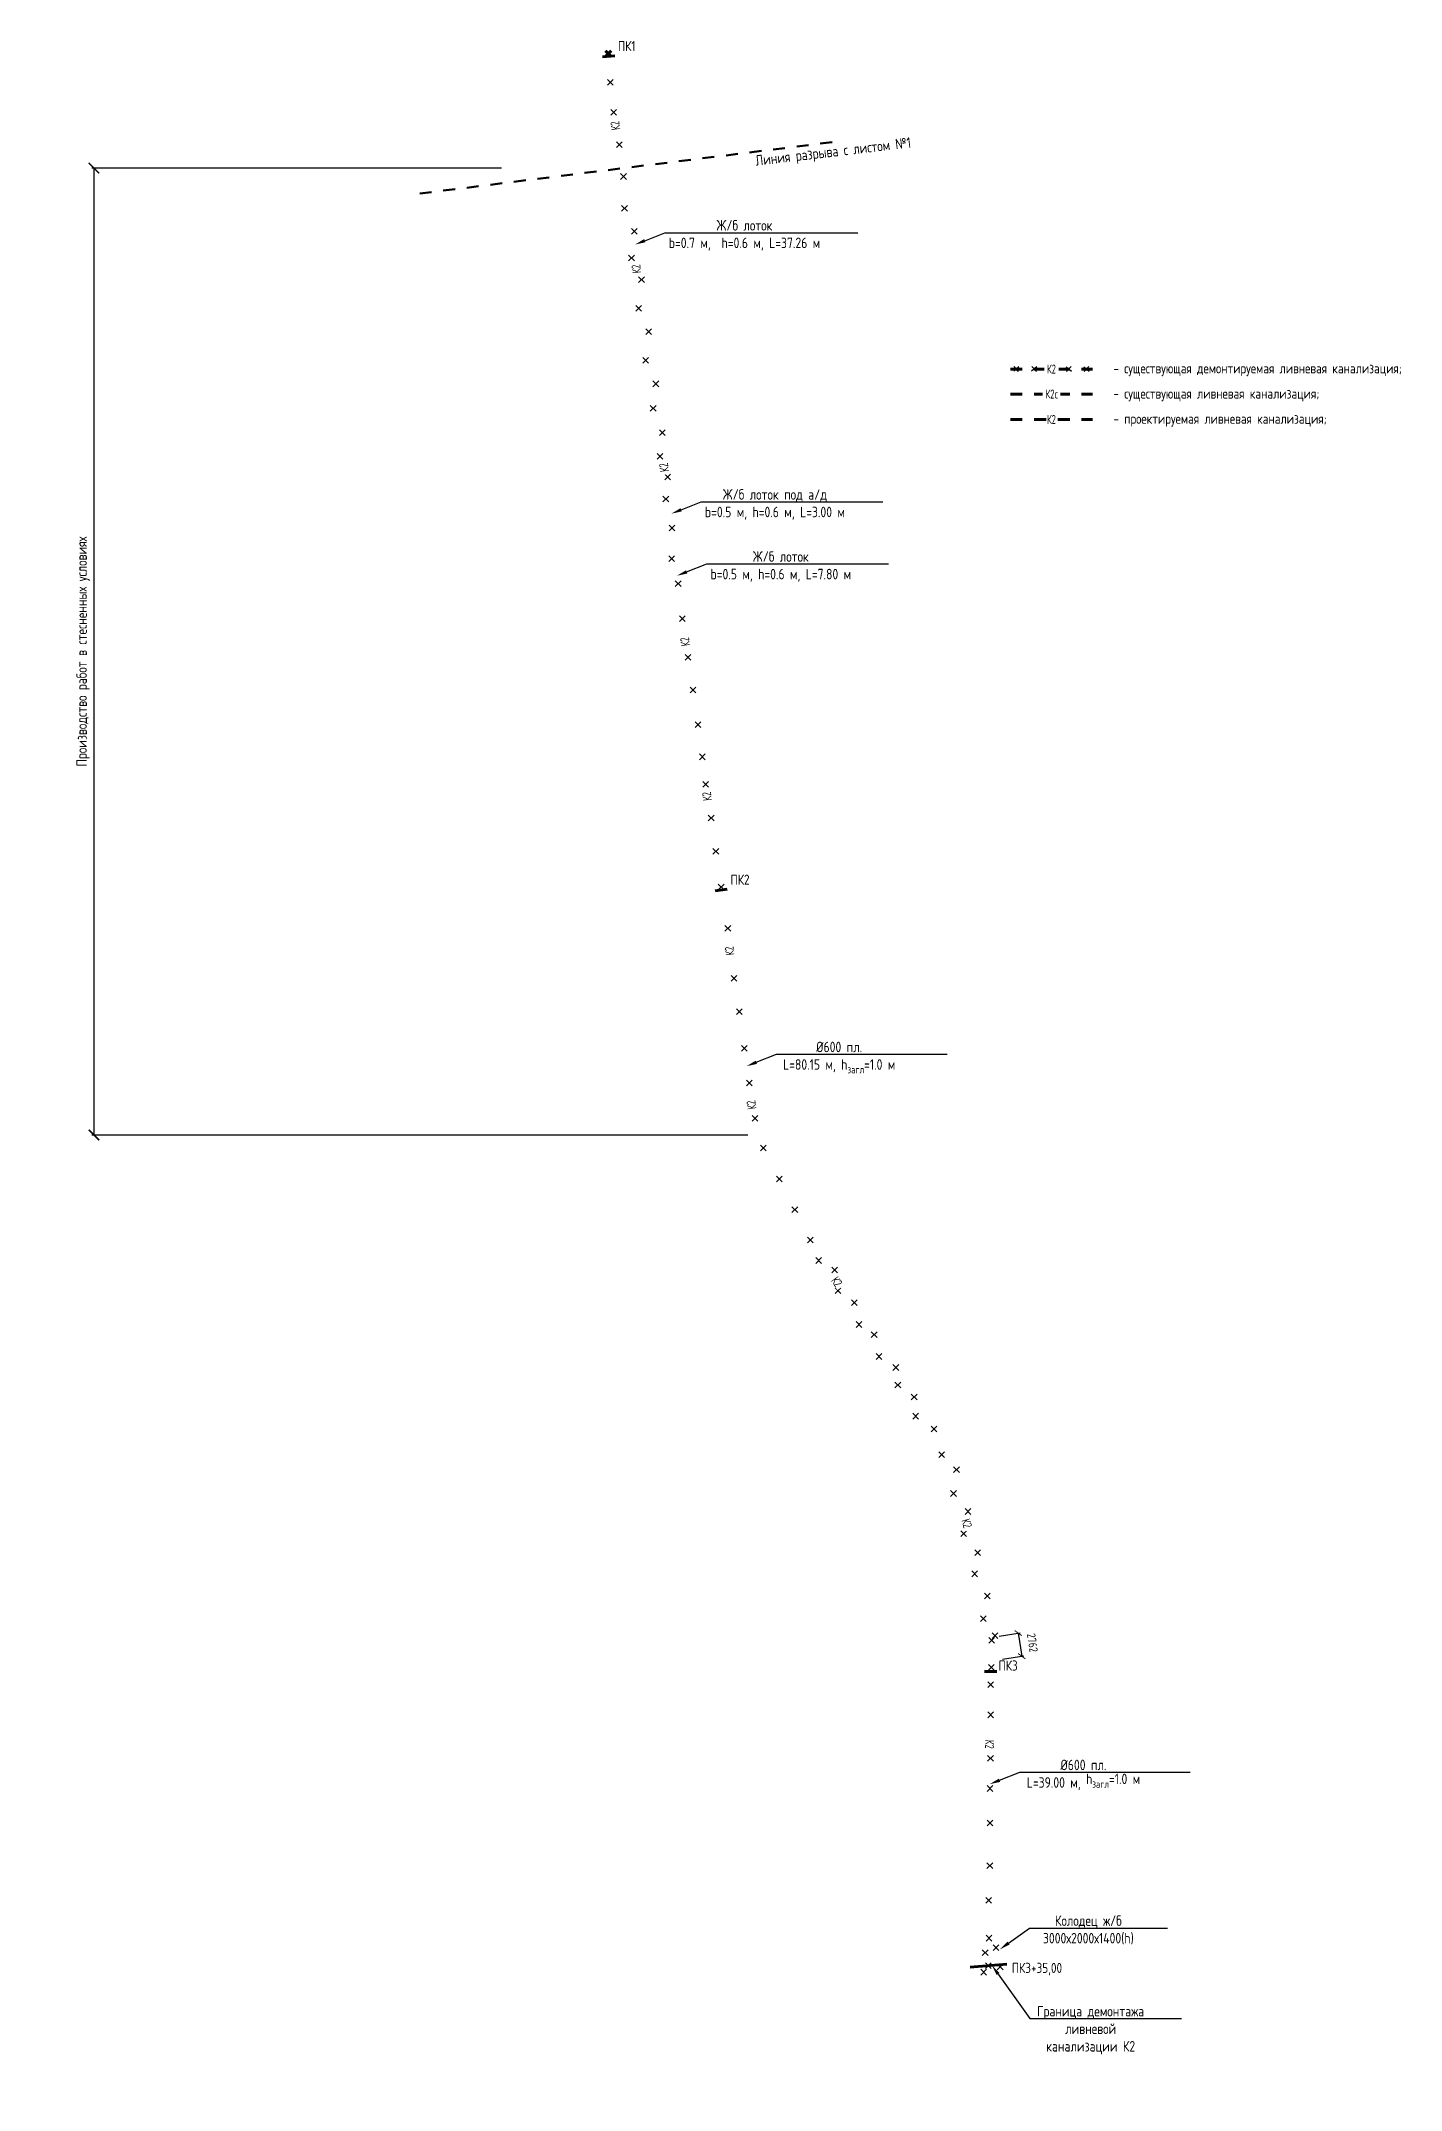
# Model space of a CAD drawing. Header units: millimetres. Extents: x 23834235 to 25435680, y -11289 to 22860162.
# Drawn here: x 24968214 to 25129846, y 22357913 to 22601488 of the extents above; entities that cross this region are included whole.
import ezdxf
from ezdxf import colors
from ezdxf.entities.mleader import LeaderData, LeaderLine
from ezdxf.math import Vec2, Vec3

# ---------------------------------------------------------------- set-up
doc = ezdxf.new("R2010")
doc.units = ezdxf.units.MM
doc.set_wipeout_variables(frame=1)
doc.linetypes.add('Штриховая', pattern=[2822.222233, 1411.111116, -1411.111116])
for name, color, linetype, lineweight in [('Text blocks_Ном._пера__28', 7, 'Continuous', 13), ('ВК_Текст', 7, 'Continuous', 25), ('Пикеты', 1, 'Continuous', 60), ('Труба К2', 7, 'Continuous', 60)]:
    doc.layers.add(name, color=color, linetype=linetype, lineweight=lineweight)
doc.layers.add('Выноски', color=7, linetype='Continuous')
doc.styles.add('GOST 2.304', font='GOST_type.ttf')
doc.styles.add('GOST_100', font='cs_gost2304.shx', dxfattribs={"width": 0.7, "height": 300})
doc.styles.get("Standard").update_dxf_attribs({"font": 'arial.ttf'})
doc.dimstyles.new('STANDARD$0', dxfattribs={"dimscale": 100, "dimtxt": 2.5, "dimasz": 1, "dimexe": 0.5, "dimexo": 2, "dimgap": 1, "dimtad": 1, "dimdec": 0, "dimzin": 0, "dimdsep": 46, "dimtxsty": 'Standard', "dimblk1": 'OBLIQUE', "dimblk2": 'OBLIQUE', "dimsah": 1, "dimcen": 2, "dimadec": 0, "dimazin": 0, "dimtfac": 1, "dimtdec": 4, "dimtofl": 0, "dimtmove": 2, "dimatfit": 3, "dimldrblk": 'OBLIQUE', "dimfxl": 1, "dimtolj": 1, "dimtzin": 0, "dimarcsym": 0})

msp = doc.modelspace()

# ---------------------------------------------------------------- texts
at = {"insert": (25053050.084, 22587888.855), "char_height": 1250, "attachment_point": 1, "rotation": 6.70114011, "style": 'GOST 2.304'}
msp.add_mtext_dynamic_manual_height_columns('Линия разрыва с листом №1', width=25694.82588, gutter_width=12.5, heights=[0], dxfattribs=at)
at = {"layer": 'Text blocks_Ном._пера__28', "style": 'GOST 2.304'}
for s, p in [('- существующая демонтируемая ливневая канализация;', (25095673.886, 22561969.311)), ('- существующая ливневая канализация;', (25095673.886, 22558974.43)), ('- проектируемая ливневая канализация;', (25095673.886, 22555979.548))]:
    msp.add_text(s, height=1200, dxfattribs=at).set_placement(p)
at = {"layer": 'Пикеты', "style": 'GOST 2.304'}
for s, p in [('ПК1', (25036787.052, 22600280.009)), ('ПК2', (25050164.261, 22501191.048)), ('ПК3', (25082011.208, 22407769.552)), ('ПК3+35,00', (25083592.299, 22371830.447))]:
    msp.add_text(s, height=1200, dxfattribs=at).set_placement(p)

# ---------------------------------------------------------------- blocks, each defined once
blk = doc.blocks.new('cross')
for p, q in [((-343, 343), (343, -343)), ((-343, -343), (343, 343))]:
    blk.add_line(p, q)
blk = doc.blocks.new('*U4')
at = {"color": 255}
blk.add_wipeout([(-200, 125), (200, 125), (200, -125), (-200, -125)], dxfattribs=at)
at = {"layer": 'ВК_Текст', "insert": (0, 0), "char_height": 250, "attachment_point": 5, "style": 'GOST_100'}
blk.add_mtext('К2', dxfattribs=at)
blk = doc.blocks.new('_ArchTick')
at = {"color": 0, "linetype": 'ByBlock', "const_width": 0.15}
blk.add_lwpolyline([(-0.5, -0.5), (0.5, 0.5)], dxfattribs=at)
blk = doc.blocks.new('*D12')
at = {"color": 0, "lineweight": -2, "transparency": 16777216}
for p, q in [((25082089, 22411880), (25084604, 22412259)), ((25084357, 22412222), (25084769, 22409491)), ((25082501, 22409149), (25085016, 22409528))]:
    blk.add_line(p, q, dxfattribs=at)
at = {"color": 0, "lineweight": -2, "transparency": 16777216, "xscale": 750.0000000000001, "yscale": 750.0000000000001, "zscale": 750.0000000000001}
for p, rotation in [((25084357, 22412222), 98.57885961178786), ((25084769, 22409491), 278.5788596117878)]:
    blk.add_blockref('_ArchTick', p, dxfattribs=dict(at, rotation=rotation))
at = {"color": 0, "transparency": 16777216, "insert": (25086047, 22411080), "char_height": 1000, "attachment_point": 5, "rotation": 278.57886, "style": 'GOST 2.304'}
blk.add_mtext('\\A1;2762', dxfattribs=at)
blk = doc.blocks.new('_Oblique')
at = {"color": 0, "linetype": 'ByBlock', "lineweight": -2}
blk.add_line((-0.5, -0.5), (0.5, 0.5), dxfattribs=at)
blk = doc.blocks.new('*D26')
at = {"color": 0, "lineweight": -2, "transparency": 16777216}
for p, q in [((25022926, 22586372), (24974264, 22586372)), ((24974514, 22586372), (24974514, 22471435)), ((25052229, 22471435), (24974264, 22471435))]:
    blk.add_line(p, q, dxfattribs=at)
at = {"color": 0, "lineweight": -2, "transparency": 16777216, "xscale": 1250, "yscale": 1250, "zscale": 1250}
for p, rotation in [((24974514, 22586372), 90), ((24974514, 22471435), 270)]:
    blk.add_blockref('_ArchTick', p, dxfattribs=dict(at, rotation=rotation))
at = {"color": 0, "transparency": 16777216, "insert": (24973210, 22528904), "char_height": 1250, "attachment_point": 5, "rotation": 90, "style": 'GOST 2.304'}
blk.add_mtext('\\A1;Производство работ в стесненных условиях', dxfattribs=at)
blk = doc.blocks.new('hdsgth')
at = {"color": 255}
blk.add_wipeout([(-1038, 533), (1038, 533), (1038, -533), (-1038, -533)], dxfattribs=at)
at = {"layer": 'ВК_Текст', "insert": (51, 25), "char_height": 1066.7, "attachment_point": 5, "rotation": 359.99126, "style": 'GOST_100'}
blk.add_mtext('К2c', dxfattribs=at)

# ---------------------------------------------------------------- dimensions: what is measured, and where the dimension line sits
dim = msp.add_aligned_dim(p1=(25081100.642, 22411730.983), p2=(25081512.661, 22408999.818), distance=3292.945, dimstyle='STANDARD$0', override={"dimscale": 500, "dimtxt": 2, "dimasz": 1.5, "dimtxsty": 'GOST 2.304', "dimblk1": 'ArchTick', "dimblk2": 'ArchTick'})
dim.commit()
dim.dimension.update_dxf_attribs({"geometry": '*D12', "text_midpoint": (25086046.677, 22411080.473)})

# ---------------------------------------------------------------- linework, layer by layer
for p, q in [((25084440.976, 22562753.83, 72631.988), (25083825.606, 22562219.811, -72639.161)), ((25084400.301, 22562179.136, 72631.988), (25083866.282, 22562794.506, -72639.161)), ((25092163.435, 22562753.83, 72631.988), (25092778.806, 22562219.811, -72639.161)), ((25092204.111, 22562179.136, 72631.988), (25092738.13, 22562794.506, -72639.161))]:
    msp.add_line(p, q)
at = {"layer": 'Пикеты'}
for p, q in [((25034958.51, 22599587.121), (25036405.309, 22599705.569)), ((25048339.785, 22500460.561), (25049778.45, 22500654.206)), ((25080349.342, 22407658.827), (25081800.94, 22407647.793)), ((25078642.609, 22372525.751), (25082983.006, 22372881.094))]:
    msp.add_line(p, q, dxfattribs=at)
at = {"layer": 'Труба К2', "linetype": 'Штриховая'}
for p, q in [((25083421.448, 22562486.856), (25093182.964, 22562486.856)), ((25083421.448, 22559491.974), (25093182.964, 22559491.974))]:
    msp.add_line(p, q, dxfattribs=at)

# ---------------------------------------------------------------- block references
for p in [(25035879.711, 22596570.094), (25036261.952, 22593004.55), (25036951.905, 22589175.269), (25037439.497, 22585376.121), (25037556.372, 22581605.319), (25038743.204, 22578846.995), (25038389.964, 22575678.31), (25039578.691, 22573109.646), (25039257.409, 22569706.154), (25040446.136, 22566944.841), (25040063.668, 22563534.976), (25041286.628, 22560736.779), (25040964.776, 22557809.926), (25042045.121, 22554933.254), (25041783.053, 22552112.432), (25042692.577, 22549667.614), (25042470.238, 22547041.553), (25043208.374, 22543584.514), (25043156.4, 22539949.479), (25043945.183, 22536981.397), (25044423.752, 22532817.687), (25045098.768, 22528213.706), (25045689.929, 22524342.714), (25046283.554, 22520223.052), (25046815.917, 22516395.627), (25047213.966, 22513128.591), (25047858.2, 22509123.549), (25048414.712, 22505164.771), (25049046.36, 22500932.55), (25049847.804, 22495996.941), (25050571.951, 22490067.166), (25051195.904, 22486091.071), (25051808.521, 22481740.502), (25052401.312, 22477626.32), (25053059.989, 22473413.392), (25054071.49, 22469888.202), (25055951.915, 22466195.6), (25057806.561, 22462558.109), (25059657.15, 22458958.258), (25060648.521, 22456514.315), (25062532.168, 22455391.425), (25062947.239, 22452927.606), (25064874.141, 22451498.822), (25065433.571, 22448910.436), (25067236.168, 22447709.432), (25067816.145, 22445104.605), (25069803.74, 22443806.298), (25070050.568, 22441729.012), (25071991.951, 22440283.032), (25072174.144, 22438020.124), (25074347.306, 22436485.499), (25075248.035, 22433450.056), (25077020.835, 22431652.278), (25076662.931, 22428825.872), (25078392.173, 22426688.133), (25077869.742, 22424035.789), (25079520.625, 22421801.124), (25079165.375, 22419274.085), (25080677.888, 22416652.165), (25080217.363, 22413953.436), (25081186.102, 22411360.412), (25081587.753, 22411916.299), (25081086.173, 22406111.366), (25081165.1, 22408148.658), (25081065.133, 22402515.604), (25081055.997, 22397338.11), (25080992.764, 22393757.276), (25080992.233, 22389647.99), (25080983.628, 22384571.562), (25080848.442, 22380451.866), (25080872.894, 22375967.952), (25081703.339, 22374822.454), (25080431.173, 22374250.315), (25080812.807, 22372703.423), (25082212.198, 22372555.097), (25080240.336, 22371919.395)]:
    msp.add_blockref('cross', p)
at = {"layer": 'ВК_Текст', "xscale": 4.266666666666672, "yscale": 4.266666666666672, "zscale": 4.266666666666672}
msp.add_blockref('*U4', (25088302.125, 22556497.092), dxfattribs=at)
at = {"layer": 'ВК_Текст', "xscale": 4.26666666666667, "yscale": 4.26666666666667, "zscale": 4.26666666666667, "rotation": 97.2722889234666}
msp.add_blockref('*U4', (25050045.492, 22493315.72), dxfattribs=at)
at = {"layer": 'Пикеты'}
msp.add_blockref('cross', (25035651.306, 22599972.057), dxfattribs=at)

msp.set_redraw_order([(e.dxf.handle, doc.entitydb.next_handle()) for e in msp.query("TEXT MTEXT ATTDEF DIMENSION ARC_DIMENSION")])  # texts and dimensions are drawn at this point

# ---------------------------------------------------------------- leaders
at = {"layer": 'Выноски', "color": 0, "lineweight": -2}
ml = msp.add_multileader_mtext('Standard', dxfattribs=at)
ml.set_content('{\\C0;Колодец ж/б\\P3000х2000х1400(h)}', color=5, style='GOST 2.304')
ml.set_leader_properties(lineweight=-3)
ml.build(insert=Vec2(0, 0))
ml.multileader.update_dxf_attribs({"text_left_attachment_type": 6, "text_right_attachment_type": 6, "dogleg_length": 1, "arrow_head_size": 1250, "scale": 500})
ctx = ml.context
ctx.base_point, ctx.scale, ctx.char_height, ctx.arrow_head_size, ctx.landing_gap_size, ctx.plane_origin = Vec3(25085803.014, 22377171.473), 500, 1250, 1250, 900, Vec3(25080774.225, 22369302.008)
ctx.left_attachment, ctx.right_attachment, ctx.text_align_type = 6, 6, 1
notes = []
notes.append((ctx, [(0, (1, 1, 0), (25085703.166, 22377171.473), (1, 0), 99.848, [(1, [(25082193.433, 22374648.068)], 0, [])])]))
ctx.mtext.insert, ctx.mtext.alignment, ctx.mtext.flow_direction = Vec3(25092688.539, 22378671.473), 2, 5
ml = msp.add_multileader_mtext('Standard', dxfattribs=at)
ml.set_content('{\\C0;Граница демонтажа\\Pливневой\\Pканализации К2}', color=5, style='GOST 2.304')
ml.set_leader_properties(lineweight=-3)
ml.build(insert=Vec2(0, 0))
ml.multileader.update_dxf_attribs({"text_left_attachment_type": 6, "text_right_attachment_type": 6, "dogleg_length": 1, "arrow_head_size": 1250, "scale": 500})
ctx = ml.context
ctx.base_point, ctx.scale, ctx.char_height, ctx.arrow_head_size, ctx.landing_gap_size, ctx.plane_origin = Vec3(25085820.773, 22366403.703, -193576), 500, 1250, 1250, 900, Vec3(25093509.088, 22365697.346, -193576)
ctx.left_attachment, ctx.right_attachment, ctx.text_align_type = 6, 6, 1
notes.append((ctx, [(0, (1, 1, 0), (25085720.926, 22366403.703, -193576), (1, 0), 99.848, [(1, [(25081234.93, 22372717.338, -193576)], 0, [])])]))
ctx.mtext.insert, ctx.mtext.alignment, ctx.mtext.flow_direction = Vec3(25092963.179, 22367903.703, -193576), 2, 5
for ctx, leaders in notes:
    for number, flags, end, landing, length, lines in leaders:
        leader = LeaderData()
        leader.index, (leader.has_last_leader_line, leader.has_dogleg_vector, leader.attachment_direction) = number, flags
        leader.last_leader_point, leader.dogleg_vector, leader.dogleg_length = Vec3(end), Vec3(landing), length
        for number, points, colour, breaks in lines:
            line = LeaderLine()
            line.index, line.vertices, line.color, line.breaks = number, Vec3.list(points), colors.encode_raw_color(colour), breaks
            leader.lines.append(line)
        ctx.leaders.append(leader)

# ---------------------------------------------------------------- next in the draw order: linework, layer by layer
at = {"layer": 'Труба К2', "linetype": 'Штриховая'}
msp.add_line((25083421.448, 22556497.092), (25093182.964, 22556497.092), dxfattribs=at)

# ---------------------------------------------------------------- next in the draw order: block references
msp.add_blockref('hdsgth', (25088302.206, 22559492.132))
at = {"layer": 'ВК_Текст'}
for p, xscale, yscale, zscale, rotation in [((25036467.501, 22591413.945), 4.266666666666675, 4.266666666666675, 4.266666666666675, 98.58023269869653), ((25038962.362, 22574386.278), 4.266666666666672, 4.266666666666672, 4.266666666666672, 97.12920724593644), ((25042252.822, 22550788.909), 4.266666666666672, 4.266666666666672, 4.266666666666672, 98.00192400974863), ((25044757.581, 22530075.343), 4.266666666666675, 4.266666666666675, 4.266666666666675, 97.33044849013005), ((25047354.973, 22511693.287), 4.266666666666668, 4.266666666666668, 4.266666666666668, 96.83472394722435), ((25052646.775, 22475010.28), 4.266666666666672, 4.266666666666672, 4.266666666666672, 98.71925770153071), ((25062798.409, 22454000.114), 4.266666666666672, 4.266666666666672, 4.266666666666672, 305.7229738227686), ((25078243.226, 22425279.197), 4.266666666666672, 4.266666666666672, 4.266666666666672, 286.6226223718689), ((25080961.594, 22399014.311), 4.266666666666672, 4.266666666666672, 4.266666666666672, 268.4084857159073)]:
    msp.add_blockref('*U4', p, dxfattribs=dict(at, xscale=xscale, yscale=yscale, zscale=zscale, rotation=rotation))
at = {"layer": 'ВК_Текст', "xscale": 4.266666666666672, "yscale": 4.266666666666672, "zscale": 4.266666666666672}
msp.add_blockref('*U4', (25088302.206, 22562486.856), dxfattribs=at)

# ---------------------------------------------------------------- next in the draw order: linework, layer by layer
at = {"color": 1, "linetype": 'Штриховая', "lineweight": 50}
msp.add_line((25062231.167, 22589462.195), (25013097.092, 22583337.165), dxfattribs=at)
for p, q in [((25086550.1, 22562753.83, 72643.822), (25085934.73, 22562219.811, -72627.327)), ((25086509.424, 22562179.136, 72643.822), (25085975.405, 22562794.506, -72627.327)), ((25090054.312, 22562753.83, 72643.822), (25090669.682, 22562219.811, -72627.327)), ((25090094.988, 22562179.136, 72643.822), (25090629.007, 22562794.506, -72627.327))]:
    msp.add_line(p, q)

# ---------------------------------------------------------------- next in the draw order: dimensions: what is measured, and where the dimension line sits
dim = msp.add_linear_dim(base=(24974513.683, 22471435.22), p1=(25023926.041, 22586371.947), p2=(25053229.109, 22471435.22), angle=90, text='Производство работ в стесненных условиях', dimstyle='STANDARD$0', override={"dimscale": 500, "dimasz": 2.5, "dimtxsty": 'GOST 2.304', "dimblk1": 'ArchTick', "dimblk2": 'ArchTick'})
dim.commit()
dim.dimension.update_dxf_attribs({"geometry": '*D26', "text_midpoint": (24973209.538, 22528903.583)})

# ---------------------------------------------------------------- next in the draw order: leaders
at = {"layer": 'Выноски', "color": 0, "lineweight": -2}
ml = msp.add_multileader_mtext('Standard', dxfattribs=at)
ml.set_content('{\\C0;Ж/б лоток \\Pb=0.7 м,  h=0.6 м, L=37.26 м}', color=5, style='GOST 2.304')
ml.set_leader_properties(lineweight=-3)
ml.build(insert=Vec2(0, 0))
ml.multileader.update_dxf_attribs({"text_left_attachment_type": 6, "text_right_attachment_type": 6, "dogleg_length": 1, "arrow_head_size": 1250, "scale": 500})
ctx = ml.context
ctx.base_point, ctx.scale, ctx.char_height, ctx.arrow_head_size, ctx.landing_gap_size, ctx.plane_origin = Vec3(25042470.816, 22578698.422), 500, 1250, 1250, 900, Vec3(25012127.419, 22569233.667)
ctx.left_attachment, ctx.right_attachment, ctx.text_align_type = 6, 6, 1
notes = []
notes.append((ctx, [(0, (1, 1, 0), (25042370.969, 22578698.422), (1, 0), 99.848, [(1, [(25038811.1, 22577289.882)], 0, [])])]))
ctx.mtext.insert, ctx.mtext.alignment, ctx.mtext.flow_direction = Vec3(25051820.602, 22580198.422), 2, 5
ml = msp.add_multileader_mtext('Standard', dxfattribs=at)
ml.set_content('{\\C0;Ж/б лоток под а/д \\Pb=0.5 м, h=0.6 м, L=3.00 м}', color=5, style='GOST 2.304')
ml.set_leader_properties(lineweight=-3)
ml.build(insert=Vec2(0, 0))
ml.multileader.update_dxf_attribs({"text_left_attachment_type": 6, "text_right_attachment_type": 6, "dogleg_length": 1, "arrow_head_size": 1250, "scale": 500})
ctx = ml.context
ctx.base_point, ctx.scale, ctx.char_height, ctx.arrow_head_size, ctx.landing_gap_size, ctx.plane_origin = Vec3(25046786.394, 22546706.861), 500, 1250, 1250, 900, Vec3(25016442.997, 22537242.106)
ctx.left_attachment, ctx.right_attachment, ctx.text_align_type = 6, 6, 1
notes.append((ctx, [(0, (1, 1, 0), (25046686.547, 22546706.861), (1, 0), 99.848, [(1, [(25043126.678, 22545298.321)], 0, [])])]))
ctx.mtext.insert, ctx.mtext.alignment, ctx.mtext.flow_direction = Vec3(25055435.233, 22548206.861), 2, 5
ml = msp.add_multileader_mtext('Standard', dxfattribs=at)
ml.set_content('{\\C0;Ж/б лоток  \\Pb=0.5 м, h=0.6 м, L=7.80 м}', color=5, style='GOST 2.304')
ml.set_leader_properties(lineweight=-3)
ml.build(insert=Vec2(0, 0))
ml.multileader.update_dxf_attribs({"text_left_attachment_type": 6, "text_right_attachment_type": 6, "dogleg_length": 1, "arrow_head_size": 1250, "scale": 500})
ctx = ml.context
ctx.base_point, ctx.scale, ctx.char_height, ctx.arrow_head_size, ctx.landing_gap_size, ctx.plane_origin = Vec3(25047446.095, 22539325.041), 500, 1250, 1250, 900, Vec3(25017102.698, 22529860.287)
ctx.left_attachment, ctx.right_attachment, ctx.text_align_type = 6, 6, 1
notes.append((ctx, [(0, (1, 1, 0), (25047346.248, 22539325.041), (1, 0), 99.848, [(1, [(25043786.379, 22537916.501)], 0, [])])]))
ctx.mtext.insert, ctx.mtext.alignment, ctx.mtext.flow_direction = Vec3(25056139.609, 22540825.041), 2, 5
ml = msp.add_multileader_mtext('Standard', dxfattribs=at)
ml.set_content('\\A1;{\\C0;%%C600 пл.\\PL=80.15 м, h\\H0.7x;\\S^ загл;\\H1.4286x;=1.0 м}', color=5, style='GOST 2.304')
ml.set_leader_properties(lineweight=-3)
ml.build(insert=Vec2(0, 0))
ml.multileader.update_dxf_attribs({"text_left_attachment_type": 6, "text_right_attachment_type": 6, "dogleg_length": 1, "arrow_head_size": 1250, "scale": 500})
ctx = ml.context
ctx.base_point, ctx.scale, ctx.char_height, ctx.arrow_head_size, ctx.landing_gap_size, ctx.plane_origin = Vec3(25055726.363, 22481029.514), 500, 1250, 1250, 900, Vec3(25025382.966, 22471564.759)
ctx.left_attachment, ctx.right_attachment, ctx.text_align_type = 6, 6, 1
notes.append((ctx, [(0, (1, 1, 0), (25055626.515, 22481029.514), (1, 0), 99.848, [(1, [(25052066.647, 22479620.973)], 0, [])])]))
ctx.mtext.insert, ctx.mtext.alignment, ctx.mtext.flow_direction = Vec3(25063074.578, 22482529.519), 2, 5
ml = msp.add_multileader_mtext('Standard', dxfattribs=at)
ml.set_content('{\\C0;%%C600 пл.\\PL=39.00 м, \\A1;h\\H0.7x;\\S^ загл;\\H1.4286x;=1.0 м}', color=5, style='GOST 2.304')
ml.set_leader_properties(lineweight=-3)
ml.build(insert=Vec2(0, 0))
ml.multileader.update_dxf_attribs({"text_left_attachment_type": 6, "text_right_attachment_type": 6, "dogleg_length": 1, "arrow_head_size": 1250, "scale": 500})
ctx = ml.context
ctx.base_point, ctx.scale, ctx.char_height, ctx.arrow_head_size, ctx.landing_gap_size, ctx.plane_origin = Vec3(25084625.432, 22395680.566), 500, 1250, 1250, 900, Vec3(25054282.035, 22386215.811)
ctx.left_attachment, ctx.right_attachment, ctx.text_align_type = 6, 6, 1
notes.append((ctx, [(0, (1, 1, 0), (25084525.584, 22395680.566), (1, 0), 99.848, [(1, [(25080965.716, 22394272.026)], 0, [])])]))
ctx.mtext.insert, ctx.mtext.alignment, ctx.mtext.flow_direction = Vec3(25092107.672, 22397180.571), 2, 5
for ctx, leaders in notes:
    for number, flags, end, landing, length, lines in leaders:
        leader = LeaderData()
        leader.index, (leader.has_last_leader_line, leader.has_dogleg_vector, leader.attachment_direction) = number, flags
        leader.last_leader_point, leader.dogleg_vector, leader.dogleg_length = Vec3(end), Vec3(landing), length
        for number, points, colour, breaks in lines:
            line = LeaderLine()
            line.index, line.vertices, line.color, line.breaks = number, Vec3.list(points), colors.encode_raw_color(colour), breaks
            leader.lines.append(line)
        ctx.leaders.append(leader)

doc.saveas('drawing.dxf')
